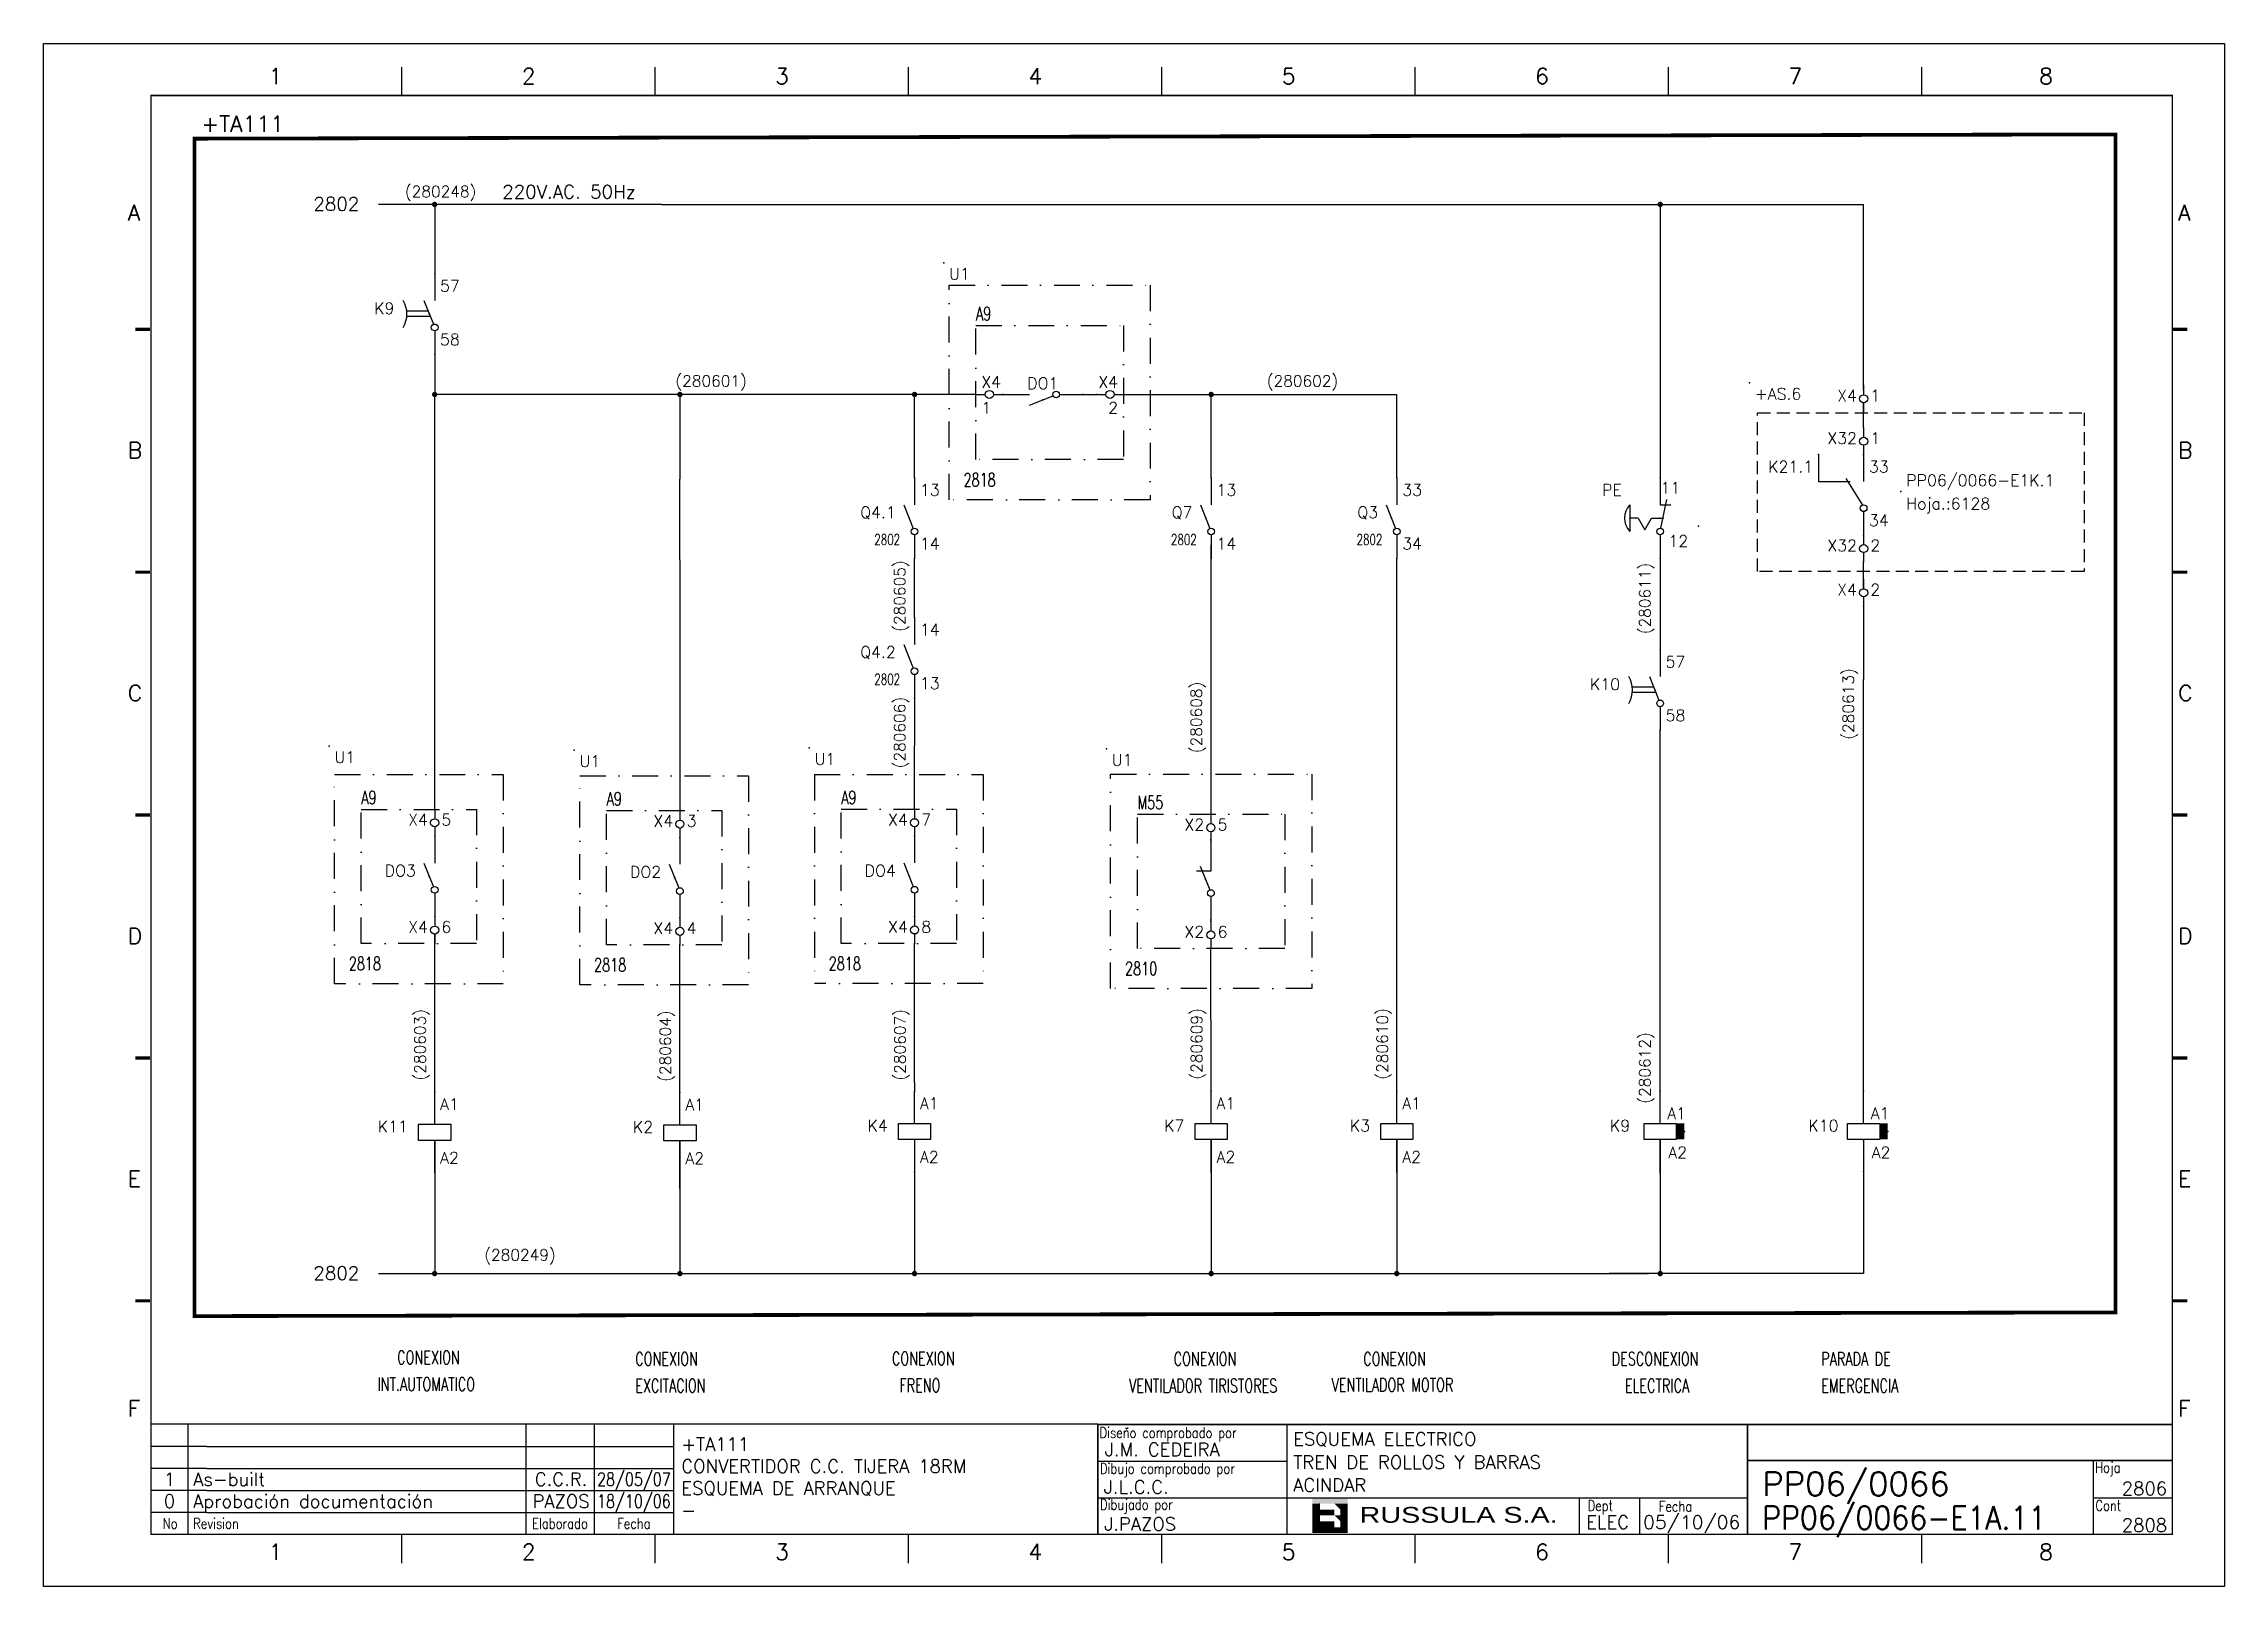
# Model space of a CAD drawing. Extents: x -4 to 416, y -4762 to 287.
# Drawn here: x -3.7 to 416.3, y -901.2 to -604.2 of the extents above; entities that cross this region are included whole.
import ezdxf
from ezdxf.enums import TextEntityAlignment as Align

# ---------------------------------------------------------------- set-up
doc = ezdxf.new("R2010")
doc.units = 0
doc.header["$LTSCALE"] = 10
doc.header["$MEASUREMENT"] = 0
doc.linetypes.add('DASHDOT', pattern=[1, 0.5, -0.25, 0, -0.25])
doc.linetypes.add('HIDDEN', pattern=[0.375, 0.25, -0.125])
doc.layers.get('0').update_dxf_attribs({"linetype": 'CONTINUOUS'})
for name, color, linetype in [('1', 7, 'CONTINUOUS'), ('10', 5, 'CONTINUOUS'), ('102', 7, 'CONTINUOUS'), ('2', 7, 'CONTINUOUS'), ('3', 8, 'CONTINUOUS'), ('8', 1, 'CONTINUOUS'), ('9', 6, 'CONTINUOUS'), ('DIBUJO', 7, 'CONTINUOUS'), ('NODE', 7, 'CONTINUOUS')]:
    doc.layers.add(name, color=color, linetype=linetype)
doc.styles.add('HELVETICA', font='HELV.SHX')
doc.styles.add('LABEL', font='SIMPLEX', dxfattribs={"width": 0.8, "height": 4})
doc.styles.add('ROMANS', font='romans')
doc.styles.get("Standard").update_dxf_attribs({"font": 'simplex'})

msp = doc.modelspace()

# ---------------------------------------------------------------- texts
at = {"layer": '2', "color": 6}
for s, height, p in [('+TA111', 3.098, (26.69, -621.24)), ('(280248)', 2.168, (65.91, -633.79)), ('(280601)', 2.168, (118, -670.27)), ('(280602)', 2.168, (231.91, -670.27)), ('(280249)', 2.168, (81.2, -838.52))]:
    msp.add_text(s, height=height, dxfattribs=at).set_placement(p)
at = {"layer": '2', "color": 7, "style": 'ROMANS'}
for s, height, p in [('2802', 2.581, (48.27, -636.39)), ('220V.AC. 50Hz', 2.5813, (84.65, -634.05)), ('2802', 2.581, (48.27, -842.22))]:
    msp.add_text(s, height=height, dxfattribs=at).set_placement(p)
at = {"layer": '2', "color": 7, "style": 'ROMANS', "width": 0.7}
for s, height, p in [('A9', 2.581, (175.88, -657.51)), ('2818', 2.581, (173.49, -689.49)), ('2802', 2.065, (156.32, -700.75)), ('2802', 2.065, (213.45, -700.75)), ('2802', 2.065, (249.2, -700.75)), ('2802', 2.065, (156.32, -727.65)), ('A9', 2.581, (57.5, -750.66)), ('A9', 2.581, (104.74, -750.9)), ('A9', 2.581, (149.93, -750.65)), ('M55', 2.581, (207, -751.61)), ('2818', 2.581, (55.1, -782.63)), ('2818', 2.581, (102.34, -782.89)), ('2818', 2.581, (147.53, -782.63)), ('2810', 2.581, (204.6, -783.59)), ('CONEXION', 2.581, (64.41, -858.45)), ('CONEXION', 2.581, (110.26, -858.73)), ('CONEXION', 2.581, (159.7, -858.66)), ('CONEXION', 2.581, (213.96, -858.73)), ('CONEXION', 2.581, (250.47, -858.73)), ('DESCONEXION', 2.5813, (298.33, -858.73)), ('PARADA DE', 2.581, (338.67, -858.73)), ('INT.AUTOMATICO', 2.5813, (60.61, -863.61)), ('EXCITACION', 2.581, (110.26, -863.89)), ('FRENO', 2.581, (161.15, -863.82)), ('VENTILADOR TIRISTORES', 2.5813, (205.35, -863.89)), ('VENTILADOR MOTOR', 2.5813, (244.37, -863.73)), ('ELECTRICA', 2.581, (300.87, -863.89)), ('EMERGENCIA', 2.581, (338.67, -863.89))]:
    msp.add_text(s, height=height, dxfattribs=at).set_placement(p)
at = {"layer": '2', "color": 6}
for s, p in [('(280605)', (162.28, -717.47)), ('(280611)', (305.8, -717.93)), ('(280613)', (344.98, -738.24)), ('(280606)', (162.28, -743.75)), ('(280608)', (219.41, -740.83)), ('(280603)', (69.91, -803.85)), ('(280604)', (117.15, -804.11)), ('(280607)', (162.34, -803.86)), ('(280609)', (219.47, -803.69)), ('(280610)', (255.22, -803.69)), ('(280612)', (305.8, -808.32))]:
    msp.add_text(s, height=2.168, rotation=90, dxfattribs=at).set_placement(p)

# ---------------------------------------------------------------- blocks, each defined once
blk = doc.blocks.new('NOD', base_point=(237.5, 170))
at = {"layer": 'NODE'}
blk.add_point((237.5, 170), dxfattribs=at)
blk = doc.blocks.new('$071501S')
at = {"layer": '2'}
for p, q in [((0, -6), (0, 0)), ((-3, -6), (3, -6)), ((-3, -9), (-3, -6)), ((3, -6), (3, -9)), ((3, -9), (-3, -9)), ((0, -9), (0, -15))]:
    blk.add_line(p, q, dxfattribs=at)
at = {"layer": '2', "rotation": 90}
for p in [(0, 0), (0, -15)]:
    blk.add_blockref('NOD', p, dxfattribs=at)
at = {"layer": '8'}
for tag, p in [('1A', (1, -3.325)), ('2A', (1, -13.325))]:
    blk.add_attdef(tag, p, '', height=2.15, dxfattribs=at)
at = {"layer": '9'}
blk.add_attdef('ID', text='', height=2.15, dxfattribs=at).set_placement((-5, -7.5), align=Align.RIGHT)
blk = doc.blocks.new('$$PLU21C')
for p, q in [((0, 2.5), (0, 0.75)), ((0, -0.75), (0, -2.5))]:
    blk.add_line(p, q)
at = {"layer": '2'}
blk.add_circle((0, 0), 0.75, dxfattribs=at)
for p in [(0, 2.5), (0, -2.5)]:
    blk.add_blockref('NOD', p, dxfattribs=at)
at = {"layer": '8'}
blk.add_attdef('*A', (1.25, -0.5), '', height=2.15, dxfattribs=at)
at = {"layer": '9'}
blk.add_attdef('ID', text='', height=2.15, dxfattribs=at).set_placement((-1.25, -0.5), align=Align.RIGHT)
blk = doc.blocks.new('$070202S')
at = {"layer": '102'}
for p, q in [((0, 0), (0, -5)), ((-2, -5), (-0.23, -9.42)), ((0, -10.62), (0, -15))]:
    blk.add_line(p, q, dxfattribs=at)
blk.add_circle((0, -10), 0.625, dxfattribs=at)
blk.add_point((-1, -7.5), dxfattribs=at)
at = {"layer": '2'}
for p in [(0, 0), (0, -15)]:
    blk.add_blockref('NOD', p, dxfattribs=at)
at = {"layer": '8'}
for tag, p in [('1A', (1, -3.32)), ('2A', (1, -13.32))]:
    blk.add_attdef(tag, p, '', height=2.15, dxfattribs=at)
at = {"layer": '9'}
blk.add_attdef('ID', text='', height=2.15, dxfattribs=at).set_placement((-3.5, -7.5), align=Align.RIGHT)
blk = doc.blocks.new('$PP313')
at = {"layer": '2'}
blk.add_blockref('NOD', (0, 0), dxfattribs=at)
at = {"layer": '8'}
blk.add_attdef('1A', (1, -3.325), '', height=2.15, dxfattribs=at)
at = {"layer": '9'}
blk.add_attdef('ID', (1, 1), '', height=2.15, dxfattribs=at)
blk = doc.blocks.new('$0702029')
at = {"layer": '102'}
for p, q in [((0, 0), (5, 0)), ((10.62, 0), (15, 0)), ((5, -2), (9.42, -0.23))]:
    blk.add_line(p, q, dxfattribs=at)
blk.add_circle((10, 0), 0.625, dxfattribs=at)
blk.add_point((7.5, -1), dxfattribs=at)
at = {"layer": '2'}
for p in [(0, 0), (15, 0)]:
    blk.add_blockref('NOD', p, dxfattribs=at)
at = {"layer": '8', "flags": 8}
blk.add_attdef('1A', text='', height=2.15, dxfattribs=at).set_placement((4, -3.32), align=Align.RIGHT)
blk.add_attdef('2A', (11, -3.32), '', height=2.15, dxfattribs=at)
at = {"layer": '9'}
blk.add_attdef('ID', text='', height=2.15, dxfattribs=at).set_placement((7.5, 1), align=Align.CENTER)
blk = doc.blocks.new('$$PLR12C')
for p, q in [((-2.5, 0), (-0.75, 0)), ((0.75, 0), (2.5, 0))]:
    blk.add_line(p, q)
at = {"layer": '2'}
blk.add_circle((0, 0), 0.75, dxfattribs=at)
for p in [(-2.5, 0), (2.5, 0)]:
    blk.add_blockref('NOD', p, dxfattribs=at)
at = {"layer": '8'}
blk.add_attdef('*A', text='', height=2.15, dxfattribs=at).set_placement((1.5, -3.575), align=Align.RIGHT)
at = {"layer": '9'}
blk.add_attdef('ID', text='', height=2.15, dxfattribs=at).set_placement((1.5, 1.25), align=Align.RIGHT)
blk = doc.blocks.new('$$PLL21C')
for p, q in [((-2.5, 0), (-0.75, 0)), ((0.75, 0), (2.5, 0))]:
    blk.add_line(p, q)
at = {"layer": '2'}
blk.add_circle((0, 0), 0.75, dxfattribs=at)
for p in [(-2.5, 0), (2.5, 0)]:
    blk.add_blockref('NOD', p, dxfattribs=at)
at = {"layer": '8'}
blk.add_attdef('*A', (-1.5, -3.575), '', height=2.15, dxfattribs=at)
at = {"layer": '9'}
blk.add_attdef('ID', (-1.5, 1.25), '', height=2.15, dxfattribs=at)
blk = doc.blocks.new('$071507')
at = {"layer": '2'}
for p, q in [((6, 0), (0, 0)), ((6, 3), (9, 3)), ((6, -3), (6, 3)), ((9, 3), (9, -3)), ((9, 0), (15, 0)), ((9, -3), (6, -3))]:
    blk.add_line(p, q, dxfattribs=at)
blk.add_solid([(6, -3), (9, -3), (6, -4.5), (9, -4.5)], dxfattribs=at)
for p in [(0, 0), (15, 0), (7.5, -4.5)]:
    blk.add_blockref('NOD', p, dxfattribs=at)
at = {"layer": '8'}
blk.add_attdef('1A', text='', height=2.15, dxfattribs=at).set_placement((5, -3.325), align=Align.RIGHT)
blk.add_attdef('2A', (10, -3.325), '', height=2.15, dxfattribs=at)
at = {"layer": '9'}
blk.add_attdef('ID', text='', height=2.15, dxfattribs=at).set_placement((7.5, 4.175), align=Align.CENTER)
blk = doc.blocks.new('$021308')
at = {"layer": '2'}
blk.add_line((-2.5, 0), (2.5, 0), dxfattribs=at)
blk.add_arc((0, 2.625), 3.625, 226.39718, 313.60282, dxfattribs=at)
blk.add_blockref('NOD', (0, 0), dxfattribs=at)
blk = doc.blocks.new('$070203')
at = {"layer": '2'}
for p, q in [((0, 0), (5, 0)), ((9.39, 0.13), (4, 1.25)), ((5, 0), (5, 2)), ((10.62, 0), (15, 0))]:
    blk.add_line(p, q, dxfattribs=at)
blk.add_circle((10, 0), 0.625, dxfattribs=at)
for p in [(0, 0), (7.5, 0.52), (15, 0)]:
    blk.add_blockref('NOD', p, dxfattribs=at)
at = {"layer": '8'}
blk.add_attdef('1A', text='', height=2.15, dxfattribs=at).set_placement((4, -3.32), align=Align.RIGHT)
blk.add_attdef('2A', (11, -3.32), '', height=2.15, dxfattribs=at)
at = {"layer": '9'}
blk.add_attdef('ID', text='', height=2.15, dxfattribs=at).set_placement((7.5, 2.5), align=Align.CENTER)
blk = doc.blocks.new('$021208')
at = {"layer": '102'}
for p, q in [((-2.17, -3.75), (0, -2.5)), ((0, -5), (-2.17, -3.75)), ((0, -2.5), (0, -1)), ((0, -5), (0, -6.5))]:
    blk.add_line(p, q, dxfattribs=at)
at = {"layer": '3'}
for p in [(0, -1), (0, -6.5)]:
    blk.add_point(p, dxfattribs=at)
blk = doc.blocks.new('RR')
at = {"layer": '102'}
for p, q in [((158.63, 156.42), (158.63, 151.42)), ((167.05, 156.42), (167.05, 151.42)), ((158.63, 151.42), (164.55, 151.42)), ((163.74, 152), (166.82, 147)), ((167.05, 145.79), (167.05, 141.42))]:
    blk.add_line(p, q, dxfattribs=at)
blk.add_circle((167.05, 146.42), 0.625, dxfattribs=at)
at = {"layer": '2', "rotation": 270}
for p in [(158.63, 156.42), (167.05, 156.42)]:
    blk.add_blockref('NOD', p, dxfattribs=at)
at = {"layer": '9', "rotation": 270}
blk.add_blockref('NOD', (167.05, 141.42), dxfattribs=at)
at = {"layer": '8'}
blk.add_attdef('1A', text='', height=2.15, dxfattribs=at).set_placement((157.63, 153.09), align=Align.RIGHT)
for tag, p in [('2A', (168.05, 153.09)), ('3A', (168.05, 143.09))]:
    blk.add_attdef(tag, p, '', height=2.15, dxfattribs=at)
at = {"layer": '9'}
blk.add_attdef('ID', text='', height=2.15, dxfattribs=at).set_placement((161.05, 146.42), align=Align.RIGHT)
blk = doc.blocks.new('newcajec')
at = {"layer": '1'}
for p, q in [((179.4, 20.85), (0.13, 20.85)), ((7, 20.85), (7, 0)), ((71, 20.85), (71, 0)), ((84, 20.85), (84, 0.09)), ((99, 20.85), (99, 0)), ((215.2, 20.8), (215.2, 0)), ((10.6, 16.64), (0, 16.64)), ((10.6, 16.64), (99, 16.64)), ((184.64, 20.18), (184.81, 20.01)), ((184.81, 20.01), (185.18, 20.25)), ((10.6, 12.48), (0, 12.48)), ((10.6, 12.48), (99, 12.48)), ((179.4, 13.87), (215.2, 13.87)), ((368, 14.06), (368, 0)), ((10.6, 8.32), (0, 8.32)), ((10.6, 8.32), (99, 8.32)), ((10.6, 4.16), (0, 4.16)), ((10.6, 4.16), (99, 4.16)), ((179.4, 6.93), (267.63, 6.93)), ((267.63, 6.93), (302.5, 6.93)), ((270.63, 6.91), (270.63, 0)), ((282.07, 6.93), (282.07, 0)), ((368, 6.93), (383, 6.93))]:
    blk.add_line(p, q, dxfattribs=at)
for points in [[(47.5, 272.5, 0.3, 0.3, 0), (47.5, 277.91, 0.3, 0.3, 0)], [(95.5, 272.5, 0.3, 0.3, 0), (95.5, 277.91, 0.3, 0.3, 0)], [(143.5, 272.5, 0.3, 0.3, 0), (143.5, 277.91, 0.3, 0.3, 0)], [(191.5, 272.5, 0.3, 0.3, 0), (191.5, 277.91, 0.3, 0.3, 0)], [(239.5, 272.5, 0.3, 0.3, 0), (239.5, 277.91, 0.3, 0.3, 0)], [(287.5, 272.5, 0.3, 0.3, 0), (287.5, 277.91, 0.3, 0.3, 0)], [(335.5, 272.5, 0.3, 0.3, 0), (335.5, 277.91, 0.3, 0.3, 0)], [(-2.99, 228.23, 0.6, 0.6, 0), (-0.18, 228.23, 0.6, 0.6, 0)], [(383.01, 228.23, 0.6, 0.6, 0), (385.82, 228.23, 0.6, 0.6, 0)], [(-2.99, 182.23, 0.6, 0.6, 0), (-0.18, 182.23, 0.6, 0.6, 0)], [(383.01, 182.23, 0.6, 0.6, 0), (385.82, 182.23, 0.6, 0.6, 0)], [(-2.99, 136.23, 0.6, 0.6, 0), (-0.18, 136.23, 0.6, 0.6, 0)], [(383.01, 136.23, 0.6, 0.6, 0), (385.82, 136.23, 0.6, 0.6, 0)], [(-2.99, 90.23, 0.6, 0.6, 0), (-0.18, 90.23, 0.6, 0.6, 0)], [(383.01, 90.23, 0.6, 0.6, 0), (385.82, 90.23, 0.6, 0.6, 0)], [(-2.99, 44.23, 0.6, 0.6, 0), (-0.18, 44.23, 0.6, 0.6, 0)], [(383.01, 44.23, 0.6, 0.6, 0), (385.82, 44.23, 0.6, 0.6, 0)], [(383, 20.8, 0.3, 0.3, 0), (179.4, 20.8, 0.3, 0.3, 0), (179.4, 0, 0.3, 0.3, 0)], [(302.5, 20.8, 0.3, 0.3, 0), (302.5, 0, 0.3, 0.3, 0)], [(302.5, 14, 0.3, 0.3, 0), (383, 14, 0.3, 0.3, 0)], [(47.5, -5.5, 0.3, 0.3, 0), (47.5, -0.09, 0.3, 0.3, 0)], [(95.5, -5.5, 0.3, 0.3, 0), (95.5, -0.09, 0.3, 0.3, 0)], [(143.5, -5.5, 0.3, 0.3, 0), (143.5, -0.09, 0.3, 0.3, 0)], [(191.5, -5.5, 0.3, 0.3, 0), (191.5, -0.09, 0.3, 0.3, 0)], [(239.5, -5.5, 0.3, 0.3, 0), (239.5, -0.09, 0.3, 0.3, 0)], [(287.5, -5.5, 0.3, 0.3, 0), (287.5, -0.09, 0.3, 0.3, 0)], [(335.5, -5.5, 0.3, 0.3, 0), (335.5, -0.09, 0.3, 0.3, 0)]]:
    blk.add_lwpolyline(points, format="xyseb", dxfattribs=at)
at = {"layer": '1', "const_width": 0.3}
blk.add_lwpolyline([(0, 0), (0, 272.5), (383, 272.5), (383, 0)], close=True, dxfattribs=at)
at = {"layer": '2', "color": 14}
for p, q in [((221.42, 4.69), (221.42, 5.81)), ((221.42, 2.47), (221.42, 3.58))]:
    blk.add_line(p, q, dxfattribs=at)
for points in [[(220.05, 5.81), (220.05, 6.92), (226.74, 5.81), (226.74, 6.92)], [(221.42, 2.47), (220.05, 2.47), (221.42, 5.81), (220.05, 5.81)], [(221.42, 4.69), (224.25, 4.69), (221.42, 3.58), (224.25, 3.58)], [(224.25, 5.81), (225.37, 5.81), (225.37, 4.69)], [(225.37, 5.81), (226.74, 5.81), (225.37, 1.35), (226.74, 1.35)], [(224.25, 0.24), (224.25, 2.47), (220.05, 0.24), (220.05, 2.47)], [(224.25, 3.58), (225.37, 3.58), (225.37, 2.47)], [(226.74, 1.35), (226.74, 0.24), (224.25, 1.35), (224.25, 0.24)]]:
    blk.add_solid(points, dxfattribs=at)
at = {"layer": '1', "style": 'ROMANS'}
for s, p in [('1', (22.29, 274.68)), ('2', (70.29, 274.68)), ('3', (118.29, 274.68)), ('4', (166.29, 274.68)), ('5', (214.29, 274.68)), ('6', (262.29, 274.68)), ('7', (310.29, 274.68)), ('8', (357.79, 274.68)), ('A', (-4.37, 248.84)), ('A', (384.13, 248.84)), ('B', (-4.37, 203.84)), ('B', (384.13, 203.84)), ('C', (-4.37, 157.84)), ('C', (384.13, 157.84)), ('D', (-4.37, 111.84)), ('D', (384.13, 111.84)), ('E', (-4.37, 65.84)), ('E', (384.13, 65.84)), ('F', (-4.37, 22.34)), ('F', (384.13, 22.34)), ('1', (22.29, -4.82)), ('2', (70.29, -4.82)), ('3', (118.29, -4.82)), ('4', (166.29, -4.82)), ('5', (214.29, -4.82)), ('6', (262.29, -4.82)), ('7', (310.29, -4.82)), ('8', (357.79, -4.82))]:
    blk.add_text(s, height=3, dxfattribs=at).set_placement(p)
at = {"layer": '1', "style": 'LABEL', "width": 0.8}
for s, p in [('Diseno comprobado por', (179.73, 18.27)), ('Dibujo comprobado por', (179.81, 11.47)), ('Hoja', (368.38, 11.66)), ('Dibujado por', (179.83, 4.64)), ('Fecha', (285.71, 4.3)), ('Cont', (368.43, 4.46)), ('No', (2.23, 1.05)), ('Revision', (8, 1.05))]:
    blk.add_text(s, height=2, dxfattribs=at).set_placement(p)
for s, p in [('Dept', (274.61, 4.44)), ('Elaborado', (77.5, 1.05)), ('Fecha', (91.5, 1.05))]:
    blk.add_text(s, height=2, dxfattribs=at).set_placement(p, align=Align.CENTER)
at = {"layer": '10', "style": 'ROMANS'}
for tag, p in [('REV41', (3.5, 18.74)), ('REV43', (77.7, 18.74)), ('REV31', (3.5, 14.58)), ('REV33', (77.7, 14.58)), ('REV21', (3.5, 10.42)), ('REV23', (77.7, 10.42)), ('REV11', (3.5, 6.27)), ('REV13', (77.7, 6.27))]:
    blk.add_attdef(tag, text='', height=2.5, dxfattribs=at).set_placement(p, align=Align.MIDDLE)
for tag, p, height in [('REV42', (8, 17.49), 2.5), ('SHEETNAME1', (100.5, 15.83), 2.5), ('DESIGNCHECK', (180.74, 14.83), 2.5), ('DOCUMENTTYPE', (216.43, 16.8), 2.5), ('NOTA', (305.32, 15.8), 3), ('REV32', (8, 13.33), 2.5), ('SHEETNAME2', (100.5, 11.67), 2.5), ('OBJECT', (216.43, 12.4), 2.5), ('REV22', (8, 9.17), 2.5), ('SHEETNAME3', (100.5, 7.51), 2.5), ('DRAWINGCHECK', (180.53, 7.71), 2.5), ('CUSTOMER', (216.43, 8.08), 2.5), ('ORDER', (305.32, 7.3), 4.5), ('REV12', (8, 5.01), 2.5), ('SHEETNAME4', (100.5, 3.35), 2.5), ('DOCUMENT_ID', (305.32, 0.93), 4.4), ('USER', (180.63, 0.71), 2.5), ('DEPARTMENT', (271.93, 1.05), 2.5)]:
    blk.add_attdef(tag, p, '', height=height, dxfattribs=at)
for tag, width, p, p2 in [('REV44', 1.221199, (84.53, 17.49), (98.48, 17.49)), ('REV34', 1.221199, (84.53, 13.33), (98.48, 13.33)), ('REV24', 1.221199, (84.53, 9.17), (98.48, 9.17)), ('REV14', 1.221199, (84.53, 5.01), (98.48, 5.01)), ('CREATED2', 7.039915, (282.71, 1.05), (301.14, 1.05))]:
    blk.add_attdef(tag, text='', height=2.5, dxfattribs=dict(at, width=width)).set_placement(p, p2, align=Align.FIT)
for tag, p in [('SHEET', (382, 7.43)), ('NEXTSHEET', (382, 0.5))]:
    blk.add_attdef(tag, text='', height=2.5, dxfattribs=at).set_placement(p, align=Align.RIGHT)
at = {"layer": 'DIBUJO', "color": 14, "style": 'HELVETICA', "width": 1.3}
blk.add_text('RUSSULA S.A.', height=3, dxfattribs=at).set_placement((229, 2.19))

# ---------------------------------------------------------------- linework, layer by layer
for p, q in [((346.85, -670.92), (346.85, -635.19)), ((175.88, -671.78), (71.38, -671.78)), ((346.85, -678.21), (346.85, -673.37)), ((307.67, -703.33), (307.67, -720.92)), ((346.85, -708.85), (346.85, -704.02)), ((346.85, -709.18), (346.85, -706.36)), ((346.85, -712.54), (346.85, -726.73)), ((346.85, -741.59), (346.85, -726.73)), ((307.67, -808.67), (307.67, -791.91)), ((346.85, -841.02), (297.83, -841.02))]:
    msp.add_line(p, q)
at = {"const_width": 0.516}
for points in [[(307.41, -635.19, 1), (307.93, -635.19, 1)], [(220.93, -841.02, 1), (221.45, -841.02, 1)], [(256.67, -841.02, 1), (257.18, -841.02, 1)]]:
    msp.add_lwpolyline(points, format="xyb", close=True, dxfattribs=at)
at = {"layer": '2', "color": 7}
for p, q in [((115.38, -635.19), (60.85, -635.19)), ((71.64, -635.19), (71.64, -648.54)), ((115.38, -635.19), (346.85, -635.19)), ((307.67, -635.19), (307.67, -687.84)), ((71.64, -664.03), (71.64, -671.78)), ((71.64, -675.56), (71.64, -671.78)), ((164.06, -687.84), (164.06, -671.78)), ((196.5, -671.78), (199.11, -671.78)), ((204.28, -671.78), (256.95, -671.78)), ((221.19, -687.84), (221.19, -671.78)), ((256.95, -687.84), (256.95, -671.78)), ((71.64, -677.27), (71.64, -673.85)), ((118.88, -672.03), (118.88, -688.1)), ((71.64, -751.65), (71.64, -677.27)), ((118.88, -703.59), (118.88, -688.1)), ((221.19, -752.6), (221.19, -700.75)), ((118.88, -703.59), (118.88, -751.9)), ((164.06, -714.74), (164.06, -703.33)), ((256.95, -805.92), (256.95, -703.33)), ((164.06, -730.23), (164.06, -739.41)), ((307.67, -791.91), (307.67, -736.41)), ((164.06, -751.64), (164.06, -739.41)), ((346.85, -805.92), (346.85, -741.59)), ((221.14, -763.55), (218.34, -763.55)), ((221.14, -762.6), (221.14, -763.55)), ((71.64, -806.08), (71.64, -775.66)), ((221.14, -772.93), (221.14, -773.3)), ((118.88, -806.17), (118.88, -777.71)), ((164.06, -804.26), (164.06, -777.45)), ((221.19, -805.92), (221.14, -778.41)), ((164.06, -804.26), (164.06, -806.08)), ((71.64, -821.57), (71.64, -815.37)), ((71.64, -815.37), (71.64, -841.02)), ((118.88, -824.65), (118.88, -815.46)), ((118.88, -815.46), (118.88, -841.02)), ((221.19, -821.58), (221.19, -815.21)), ((221.19, -815.21), (221.19, -841.02)), ((256.95, -815.21), (256.93, -841.02)), ((256.95, -821.58), (256.95, -815.21)), ((307.67, -821.74), (307.67, -815.21)), ((307.67, -815.21), (307.67, -841.02)), ((346.85, -815.38), (346.85, -815.21)), ((346.85, -815.21), (346.85, -841.02)), ((118.88, -822), (118.88, -823.95)), ((164.06, -821.4), (164.06, -830.11)), ((118.88, -823.55), (118.88, -825.76)), ((164.06, -827.49), (164.06, -840.76)), ((60.85, -841.02), (305.4, -841.02))]:
    msp.add_line(p, q, dxfattribs=at)
at = {"layer": '2', "color": 7, "linetype": 'DASHDOT'}
for p, q in [((170.72, -692.06), (170.72, -650.76)), ((170.72, -650.76), (209.44, -650.76)), ((209.44, -650.76), (209.44, -692.06)), ((175.88, -684.31), (175.88, -658.5)), ((175.88, -658.5), (204.28, -658.5)), ((204.28, -658.5), (204.28, -684.31)), ((204.28, -684.31), (175.88, -684.31)), ((209.44, -692.06), (170.72, -692.06)), ((52.34, -785.21), (52.34, -744.94)), ((52.34, -744.94), (84.86, -744.94)), ((84.86, -744.94), (84.86, -785.21)), ((99.58, -785.45), (99.58, -745.18)), ((99.58, -745.18), (132.1, -745.18)), ((132.1, -745.18), (132.1, -785.45)), ((144.76, -744.93), (144.76, -785.19)), ((144.76, -744.93), (177.29, -744.93)), ((177.29, -744.93), (177.29, -785.2)), ((201.83, -786.15), (201.83, -744.85)), ((201.83, -744.85), (240.55, -744.85)), ((240.55, -744.85), (240.55, -786.15)), ((57.5, -751.65), (79.7, -751.65)), ((57.5, -777.47), (57.5, -751.65)), ((79.7, -751.65), (79.7, -777.47)), ((149.93, -777.45), (149.93, -751.64)), ((149.93, -751.64), (172.13, -751.64)), ((172.13, -751.64), (172.13, -777.45)), ((104.74, -751.9), (126.94, -751.9)), ((104.74, -777.71), (104.74, -751.9)), ((126.94, -751.9), (126.94, -777.71)), ((207, -752.6), (235.39, -752.6)), ((207, -778.41), (207, -752.6)), ((235.39, -752.6), (235.39, -778.41)), ((79.7, -777.47), (57.5, -777.47)), ((126.94, -777.71), (104.74, -777.71)), ((172.13, -777.45), (149.93, -777.45)), ((235.39, -778.41), (207, -778.41)), ((84.86, -785.21), (52.34, -785.21)), ((177.29, -785.2), (144.76, -785.2)), ((132.1, -785.45), (99.58, -785.45)), ((240.55, -786.15), (201.83, -786.15))]:
    msp.add_line(p, q, dxfattribs=at)
at = {"layer": '2'}
for p, q in [((70.4, -655.77), (66.28, -655.77)), ((70.81, -656.8), (66.28, -656.8)), ((307.52, -695.59), (308.19, -695.59)), ((306.41, -728.1), (302.31, -728.1)), ((306.84, -729.18), (302.31, -729.18))]:
    msp.add_line(p, q, dxfattribs=at)
at = {"layer": '2', "color": 7, "linetype": 'HIDDEN'}
for p, q in [((326.4, -675.3), (389.3, -675.3)), ((326.4, -705.84), (326.4, -675.3)), ((389.3, -675.3), (389.3, -705.84)), ((389.3, -705.84), (326.4, -705.84))]:
    msp.add_line(p, q, dxfattribs=at)
at = {"layer": '2', "color": 3, "linetype": 'DASHDOT'}
msp.add_lwpolyline([(25.4, -622.53, 0.723, 0.723, 0), (395.35, -621.71, 0.723, 0.723, 0), (395.35, -848.5, 0.723, 0.723, 0), (25.4, -849.21, 0.723, 0.723, 0), (25.4, -622.53, 0.723, 0.723, 0)], format="xyseb", dxfattribs=at)
at = {"layer": '2', "color": 7}
for points in [[(71.38, -635.19, 0.516, 0.516, 1), (71.89, -635.19, 0.516, 0.516, 1)], [(71.38, -671.78, 0.516, 0.516, 1), (71.89, -671.78, 0.516, 0.516, 1)], [(118.62, -671.78, 0.516, 0.516, 1), (119.14, -671.78, 0.516, 0.516, 1)], [(163.81, -671.78, 0.516, 0.516, 1), (164.32, -671.78, 0.516, 0.516, 1)], [(71.38, -841.02, 0.516, 0.516, 1), (71.89, -841.02, 0.516, 0.516, 1)], [(118.62, -841.02, 0.516, 0.516, 1), (119.14, -841.02, 0.516, 0.516, 1)], [(163.81, -841.02, 0.516, 0.516, 1), (164.32, -841.02, 0.516, 0.516, 1)]]:
    msp.add_lwpolyline(points, format="xyseb", close=True, dxfattribs=at)
at = {"layer": '2', "color": 7, "const_width": 0.516}
for points in [[(220.93, -671.78, 1), (221.45, -671.78, 1)], [(307.41, -841.02, 1), (307.93, -841.02, 1)]]:
    msp.add_lwpolyline(points, format="xyb", close=True, dxfattribs=at)
at = {"layer": '2'}
for centre in [(61.43, -656.29), (297.47, -728.67)]:
    msp.add_arc(centre, 4.87, 327.9946, 32.0054, dxfattribs=at)
at = {"layer": 'DIBUJO'}
msp.add_lwpolyline([(-3.68, -604.24), (416.32, -604.24), (416.32, -901.24), (-3.68, -901.24), (-3.68, -604.24)], dxfattribs=at)

# ---------------------------------------------------------------- block references
ref = msp.add_blockref('$PP313', (169.68, -646.42), dxfattribs=dict(xscale=-1.032501386138574, yscale=1.032501386138574, zscale=1.032501386138574, rotation=180))
ref.add_attrib('ID', 'U1', (170.71, -649.67), dxfattribs={"layer": '9', "height": 2.22, "style": 'ROMANS'})
ref = msp.add_blockref('$PP313', (324.87, -669.51), dxfattribs=dict(xscale=-1.032501386138574, yscale=1.032501386138574, zscale=1.032501386138574, rotation=180))
ref.add_attrib('ID', '+AS.6', (325.9, -672.76), dxfattribs={"layer": '9', "height": 2.22, "style": 'ROMANS'})
at = {"xscale": 1.032501386138574, "yscale": 1.032501386138574, "zscale": 1.032501386138574}
msp.add_blockref('RR', (174.37, -844.87), dxfattribs=at).add_auto_attribs({'1A': 'K21.1', '2A': '33', '3A': '34'})
msp.add_blockref('$PP313', (315.02, -697.12), dxfattribs=at)
ref = msp.add_blockref('$PP313', (51.3, -739.46), dxfattribs=dict(xscale=-1.032501386138574, yscale=1.032501386138574, zscale=1.032501386138574, rotation=180))
ref.add_attrib('ID', 'U1', (52.33, -742.71), dxfattribs={"layer": '9', "height": 2.22, "style": 'ROMANS'})
ref = msp.add_blockref('$PP313', (98.5, -740.24), dxfattribs=dict(xscale=-1.032501386138574, yscale=1.032501386138574, zscale=1.032501386138574, rotation=180))
ref.add_attrib('ID', 'U1', (99.53, -743.49), dxfattribs={"layer": '9', "height": 2.22, "style": 'ROMANS'})
ref = msp.add_blockref('$PP313', (143.79, -739.81), dxfattribs=dict(xscale=-1.032501386138574, yscale=1.032501386138574, zscale=1.032501386138574, rotation=180))
ref.add_attrib('ID', 'U1', (144.82, -743.06), dxfattribs={"layer": '9', "height": 2.22, "style": 'ROMANS'})
ref = msp.add_blockref('$PP313', (201, -739.99), dxfattribs=dict(xscale=-1.032501386138574, yscale=1.032501386138574, zscale=1.032501386138574, rotation=180))
ref.add_attrib('ID', 'U1', (202.03, -743.24), dxfattribs={"layer": '9', "height": 2.22, "style": 'ROMANS'})
at = {"layer": '2', "color": 7}
ref = msp.add_blockref('newcajec', (17, -891.22), dxfattribs=dict(at, xscale=1.016442892079945, yscale=1.016442892079945, zscale=1.016442892079945))
ref.add_attrib('REV24', '28/05/07', dxfattribs={"layer": '10', "height": 2.541, "style": 'ROMANS', "width": 0.728168}).set_placement((102.91, -881.89), (117.1, -881.89), align=Align.FIT)
ref.add_attrib('SHEETNAME3', 'ESQUEMA DE ARRANQUE', (119.15, -883.59), dxfattribs={"layer": '10', "height": 2.5411, "style": 'ROMANS'})
ref.add_attrib('SHEETNAME2', 'CONVERTIDOR C.C. TIJERA 18RM', (119.15, -879.36), dxfattribs={"layer": '10', "height": 2.5411, "style": 'ROMANS'})
ref.add_attrib('SHEETNAME1', '+TA111', (119.15, -875.13), dxfattribs={"layer": '10', "height": 2.541, "style": 'ROMANS'})
ref.add_attrib('USER', 'J.PAZOS', (200.6, -890.5), dxfattribs={"layer": '10', "height": 2.541, "style": 'ROMANS'})
ref.add_attrib('DRAWINGCHECK', 'J.L.C.C.', (200.5, -883.38), dxfattribs={"layer": '10', "height": 2.541, "style": 'ROMANS'})
ref.add_attrib('DESIGNCHECK', 'J.M. CEDEIRA', (200.71, -876.14), dxfattribs={"layer": '10', "height": 2.5411, "style": 'ROMANS'})
ref.add_attrib('REV22', 'As-built', (25.13, -881.89), dxfattribs={"layer": '10', "height": 2.541, "style": 'ROMANS'})
ref.add_attrib('REV12', 'Aprobación documentación', (25.13, -886.12), dxfattribs={"layer": '10', "height": 2.5411, "style": 'ROMANS'})
ref.add_attrib('REV21', '1', dxfattribs={"layer": '10', "height": 2.54, "style": 'ROMANS'}).set_placement((20.56, -880.62), align=Align.MIDDLE)
ref.add_attrib('REV11', '0', dxfattribs={"layer": '10', "height": 2.54, "style": 'ROMANS'}).set_placement((20.56, -884.85), align=Align.MIDDLE)
ref.add_attrib('SHEETNAME4', '-', (119.15, -887.82), dxfattribs={"layer": '10', "height": 2.54, "style": 'ROMANS'})
ref.add_attrib('REV14', '18/10/06', dxfattribs={"layer": '10', "height": 2.541, "style": 'ROMANS', "width": 0.728168}).set_placement((102.91, -886.12), (117.1, -886.12), align=Align.FIT)
ref.add_attrib('REV23', 'C.C.R.', dxfattribs={"layer": '10', "height": 2.541, "style": 'ROMANS'}).set_placement((95.98, -880.62), align=Align.MIDDLE)
ref.add_attrib('REV13', 'PAZOS', dxfattribs={"layer": '10', "height": 2.541, "style": 'ROMANS'}).set_placement((95.98, -884.85), align=Align.MIDDLE)
ref.add_attrib('DOCUMENT_ID', 'PP06/0066-E1A.11', (327.34, -890.27), dxfattribs={"layer": '10', "height": 4.4723, "style": 'ROMANS', "width": 0.9})
ref.add_attrib('ORDER', 'PP06/0066', (327.34, -883.8), dxfattribs={"layer": '10', "height": 4.574, "style": 'ROMANS'})
ref.add_attrib('CUSTOMER', 'ACINDAR', (236.99, -883), dxfattribs={"layer": '10', "height": 2.541, "style": 'ROMANS'})
ref.add_attrib('OBJECT', 'TREN DE ROLLOS Y BARRAS', (236.99, -878.61), dxfattribs={"layer": '10', "height": 2.5411, "style": 'ROMANS'})
ref.add_attrib('DOCUMENTTYPE', 'ESQUEMA ELECTRICO', (236.99, -874.14), dxfattribs={"layer": '10', "height": 2.5411, "style": 'ROMANS'})
ref.add_attrib('CREATED2', '05/10/06', dxfattribs={"layer": '10', "height": 2.541, "style": 'ROMANS', "width": 0.961976}).set_placement((304.36, -890.16), (323.1, -890.16), align=Align.FIT)
ref.add_attrib('DEPARTMENT', 'ELEC', (293.4, -890.16), dxfattribs={"layer": '10', "height": 2.541, "style": 'ROMANS'})
ref.add_attrib('NEXTSHEET', '2808', dxfattribs={"layer": '10', "height": 2.541, "style": 'ROMANS'}).set_placement((405.28, -890.71), align=Align.RIGHT)
ref.add_attrib('SHEET', '2806', dxfattribs={"layer": '10', "height": 2.541, "style": 'ROMANS'}).set_placement((405.28, -883.66), align=Align.RIGHT)
ref = msp.add_blockref('$070202S', (71.64, -648.54), dxfattribs=dict(at, xscale=1.032501386138574, yscale=1.032501386138574, zscale=1.032501386138574))
ref.add_attrib('ID', 'K9', dxfattribs={"layer": '9', "height": 2.22}).set_placement((63.89, -656.29), align=Align.RIGHT)
ref.add_attrib('1A', '57', (72.67, -651.98), dxfattribs={"layer": '8', "height": 2.22})
ref.add_attrib('2A', '58', (72.67, -662.3), dxfattribs={"layer": '8', "height": 2.22})
at = {"layer": '2', "color": 7, "xscale": 1.032501386138574, "yscale": 1.032501386138574, "zscale": 1.032501386138574}
for name, p, values in [('$$PLL21C', (178.46, -671.78), {'ID': 'X4', '*A': '1'}), ('$$PLR12C', (201.7, -671.78), {'ID': 'X4', '*A': '2'}), ('$$PLU21C', (346.85, -672.6), {'ID': 'X4', '*A': '1'}), ('$$PLU21C', (346.85, -680.79), {'ID': 'X32', '*A': '1'}), ('$070202S', (164.06, -687.84), {'ID': 'Q4.1', '1A': '13', '2A': '14'}), ('$070202S', (221.19, -687.84), {'ID': 'Q7', '1A': '13', '2A': '14'}), ('$070202S', (256.95, -687.84), {'ID': 'Q3', '1A': '33', '2A': '34'}), ('$$PLU21C', (346.85, -701.44), {'ID': 'X32', '*A': '2'}), ('$$PLU21C', (346.85, -709.96), {'ID': 'X4', '*A': '2'}), ('$070202S', (164.06, -714.74), {'ID': 'Q4.2', '1A': '14', '2A': '13'}), ('$$PLU21C', (71.64, -754.24), {'ID': 'X4', '*A': '5'}), ('$$PLU21C', (164.06, -754.22), {'ID': 'X4', '*A': '7'}), ('$$PLU21C', (118.88, -754.48), {'ID': 'X4', '*A': '3'}), ('$$PLU21C', (221.13, -755.18), {'ID': 'X2', '*A': '5'}), ('$$PLU21C', (71.64, -774.89), {'ID': 'X4', '*A': '6'}), ('$$PLU21C', (118.88, -775.13), {'ID': 'X4', '*A': '4'}), ('$$PLU21C', (164.07, -774.87), {'ID': 'X4', '*A': '8'}), ('$$PLU21C', (221.14, -775.83), {'ID': 'X2', '*A': '6'}), ('$071501S', (71.64, -806.08), {'ID': 'K11', '1A': 'A1', '2A': 'A2'}), ('$071501S', (118.88, -806.17), {'ID': 'K2', '1A': 'A1', '2A': 'A2'}), ('$071501S', (164.06, -805.92), {'ID': 'K4', '1A': 'A1', '2A': 'A2'}), ('$071501S', (221.19, -805.92), {'ID': 'K7', '1A': 'A1', '2A': 'A2'}), ('$071501S', (256.95, -805.92), {'ID': 'K3', '1A': 'A1', '2A': 'A2'})]:
    msp.add_blockref(name, p, dxfattribs=at).add_auto_attribs(values)
at = {"layer": '2', "color": 7}
ref = msp.add_blockref('$0702029', (181.01, -671.78), dxfattribs=dict(at, xscale=1.032501386138574, yscale=1.032501386138574, zscale=1.032501386138574))
ref.add_attrib('ID', 'DO1', dxfattribs={"layer": '9', "height": 2.22}).set_placement((188.76, -670.74), align=Align.CENTER)
at = {"layer": '2'}
ref = msp.add_blockref('$070203', (307.67, -687.84), dxfattribs=dict(at, xscale=1.032501386138574, yscale=1.032501386138574, zscale=1.032501386138574, rotation=270))
ref.add_attrib('ID', 'PE', dxfattribs={"layer": '9', "height": 2.22}).set_placement((298.38, -691.28), align=Align.CENTER)
ref.add_attrib('1A', '11', dxfattribs={"layer": '8', "height": 2.22}).set_placement((311.53, -690.87), align=Align.RIGHT)
ref.add_attrib('2A', '12', (309.25, -701.11), dxfattribs={"layer": '8', "height": 2.22})
at = {"layer": '2', "xscale": 1.032501386138574, "yscale": 1.032501386138574, "zscale": 1.032501386138574}
msp.add_blockref('$PP313', (354.03, -690.46), dxfattribs=at).add_auto_attribs({'ID': 'PP06/0066-E1K.1', '1A': 'Hoja.:6128'})
at = {"layer": '2', "yscale": 1.032501386138574, "zscale": 1.032501386138574, "rotation": 270}
for name, p, xscale in [('$021308', (301.85, -695.59), 1.032501386138574), ('$021208', (308.56, -695.59), -1.032501386138574)]:
    msp.add_blockref(name, p, dxfattribs=dict(at, xscale=xscale))
at = {"layer": '2', "color": 7}
ref = msp.add_blockref('$070202S', (307.67, -720.92), dxfattribs=dict(at, xscale=1.032501386138574, yscale=1.032501386138574, zscale=1.032501386138574))
ref.add_attrib('ID', 'K10', dxfattribs={"layer": '9', "height": 2.22}).set_placement((299.93, -728.67), align=Align.RIGHT)
ref.add_attrib('1A', '57', (308.7, -724.36), dxfattribs={"layer": '8', "height": 2.22})
ref.add_attrib('2A', '58', (308.7, -734.68), dxfattribs={"layer": '8', "height": 2.22})
ref = msp.add_blockref('$070202S', (71.64, -756.82), dxfattribs=dict(at, xscale=1.032501386138574, yscale=1.032501386138574, zscale=1.032501386138574))
ref.add_attrib('ID', 'DO3', dxfattribs={"layer": '9', "height": 2.22}).set_placement((68.02, -764.56), align=Align.RIGHT)
ref = msp.add_blockref('$070202S', (118.88, -757.06), dxfattribs=dict(at, xscale=1.032501386138574, yscale=1.032501386138574, zscale=1.032501386138574))
ref.add_attrib('ID', 'DO2', dxfattribs={"layer": '9', "height": 2.22}).set_placement((115.26, -764.8), align=Align.RIGHT)
ref = msp.add_blockref('$070202S', (164.06, -756.8), dxfattribs=dict(at, xscale=1.032501386138574, yscale=1.032501386138574, zscale=1.032501386138574))
ref.add_attrib('ID', 'DO4', dxfattribs={"layer": '9', "height": 2.22}).set_placement((160.45, -764.55), align=Align.RIGHT)
at = {"layer": '2', "color": 7, "xscale": 1.032501386138574, "yscale": 1.032501386138574, "zscale": 1.032501386138574}
msp.add_blockref('$070202S', (221.14, -757.44), dxfattribs=at)
at = {"layer": '2', "color": 7}
ref = msp.add_blockref('$071507', (307.67, -821.4), dxfattribs=dict(at, xscale=1.032501386138574, yscale=1.032501386138574, zscale=1.032501386138574, rotation=90))
ref.add_attrib('ID', 'K9', dxfattribs={"layer": '9', "height": 2.22}).set_placement((299.93, -813.66), align=Align.CENTER)
ref.add_attrib('1A', 'A2', dxfattribs={"layer": '8', "height": 2.22}).set_placement((312.83, -818.82), align=Align.RIGHT)
ref.add_attrib('2A', 'A1', (309.02, -811.27), dxfattribs={"layer": '8', "height": 2.22})
ref = msp.add_blockref('$071507', (346.85, -821.4), dxfattribs=dict(at, xscale=1.032501386138574, yscale=1.032501386138574, zscale=1.032501386138574, rotation=90))
ref.add_attrib('ID', 'K10', dxfattribs={"layer": '9', "height": 2.22}).set_placement((339.11, -813.66), align=Align.CENTER)
ref.add_attrib('1A', 'A2', dxfattribs={"layer": '8', "height": 2.22}).set_placement((352.01, -818.82), align=Align.RIGHT)
ref.add_attrib('2A', 'A1', (348.21, -811.27), dxfattribs={"layer": '8', "height": 2.22})

msp.set_redraw_order([(e.dxf.handle, doc.entitydb.next_handle()) for e in msp.query("TEXT MTEXT ATTDEF DIMENSION ARC_DIMENSION")])  # texts and dimensions are drawn at this point

doc.saveas('drawing.dxf')
